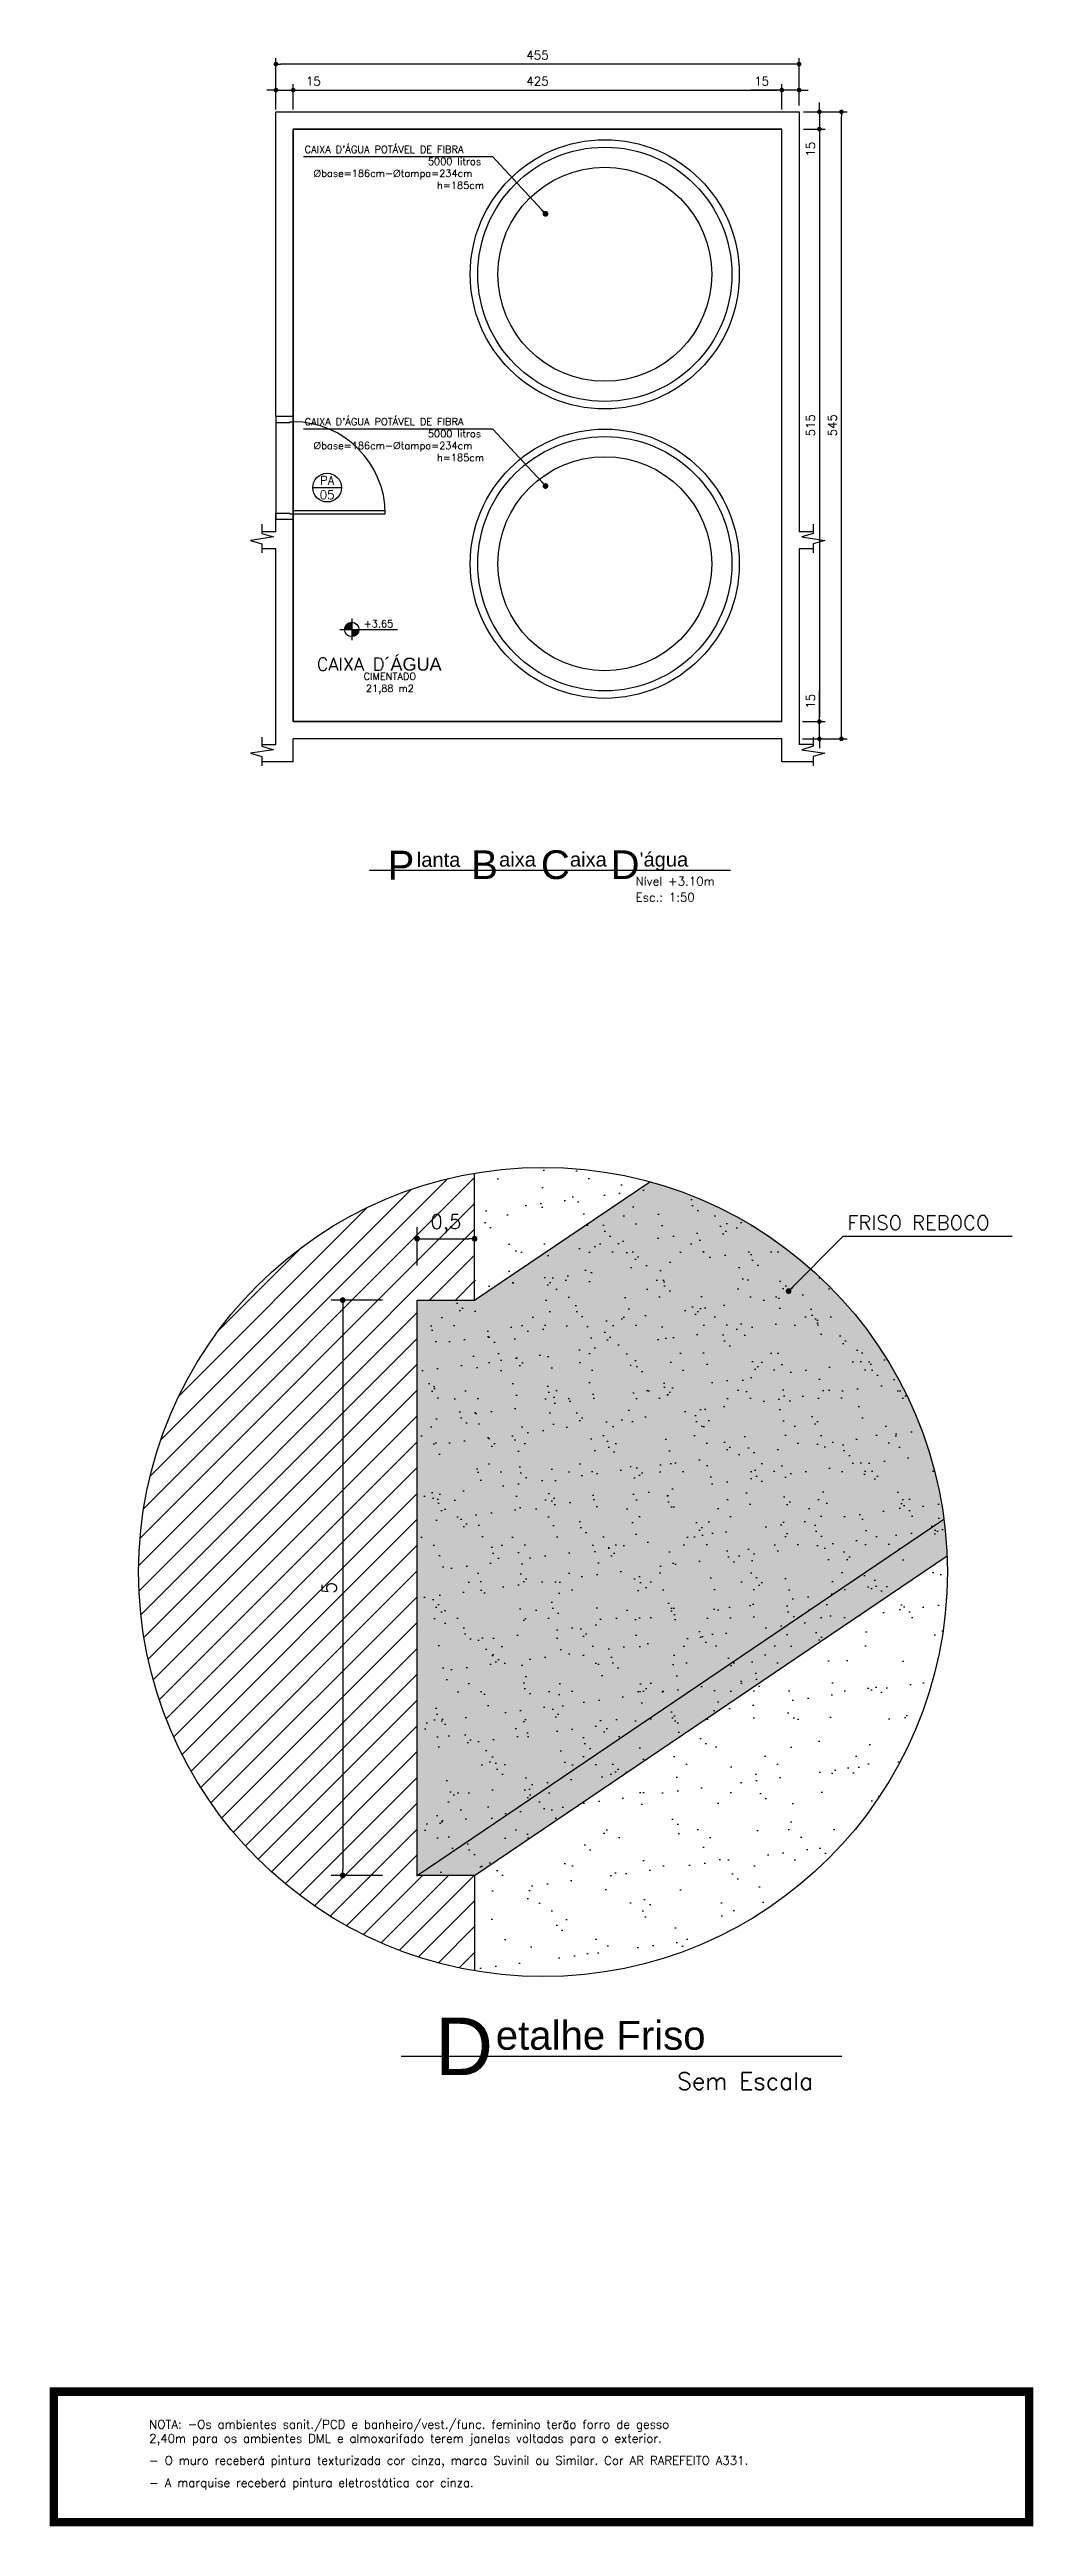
# Model space of a CAD drawing. Header units: millimetres. Extents: x 11997 to 115617, y -26993 to 31834.
# Drawn here: x 15955 to 16810, y -25525 to -23372 of the extents above; entities that cross this region are included whole.
import ezdxf
from ezdxf.enums import TextEntityAlignment as Align

# ---------------------------------------------------------------- set-up
doc = ezdxf.new("R2010")
doc.units = ezdxf.units.MM
doc.layers.add('AREA-AMB', color=5, linetype='Continuous', plot=False)
for name, color, linetype in [('COTA', 4, 'Continuous'), ('ESQ', 2, 'Continuous'), ('HATCH', 1, 'Continuous'), ('MARCA', 254, 'Continuous'), ('MOB', 33, 'Continuous'), ('NIVEL', 1, 'Continuous'), ('PA', 7, 'Continuous'), ('PENA3', 3, 'Continuous'), ('TESQ', 1, 'Continuous'), ('TEXTO1', 1, 'Continuous'), ('TEXTO2', 2, 'Continuous'), ('TEXTO3', 3, 'Continuous')]:
    doc.layers.add(name, color=color, linetype=linetype)
doc.styles.add('ARIAL', font='arial.ttf')
doc.styles.add('ROMANS', font='romans.shx')
doc.dimstyles.new('EXTERNA100', dxfattribs={"dimtxt": 12.5, "dimasz": 5, "dimexe": 10, "dimexo": 30, "dimgap": 5.5, "dimtad": 1, "dimzin": 12, "dimdsep": 46, "dimtxsty": 'ROMANS', "dimblk1": 'DOT', "dimblk2": 'DOT', "dimsah": 1, "dimcen": 9, "dimclrt": 2, "dimadec": 0, "dimazin": 0, "dimtfac": 1, "dimtmove": 0, "dimatfit": 1, "dimldrblk": 'DOT', "dimfxl": 1, "dimtolj": 1, "dimtzin": 4, "dimarcsym": 0})
doc.dimstyles.new('EXTERNA50', dxfattribs={"dimtxt": 7.5, "dimasz": 4, "dimexe": 5, "dimexo": 30, "dimgap": 4, "dimtad": 1, "dimzin": 12, "dimdsep": 46, "dimtxsty": 'ROMANS', "dimblk1": 'DOT', "dimblk2": 'DOT', "dimsah": 1, "dimcen": 9, "dimclrt": 2, "dimaunit": 1, "dimadec": 3, "dimazin": 0, "dimtfac": 1, "dimtmove": 0, "dimatfit": 1, "dimldrblk": 'DOT', "dimfxl": 1, "dimtolj": 1, "dimtzin": 4, "dimarcsym": 0})

msp = doc.modelspace()

# ---------------------------------------------------------------- texts
at = {"layer": 'TESQ', "color": 2, "ltscale": 0.5, "style": 'ROMANS'}
for s, p in [('2,40m para os ambientes DML e almoxarifado terem janelas voltadas para o exterior.', (16041.346, -25454.851)), ('NOTA: -Os ambientes sanit./PCD e banheiro/vest./func. feminino terão forro de gesso ', (16041.346, -25442.649)), ('- O muro receberá pintura texturizada cor cinza, marca Suvinil ou Similar. Cor AR RAREFEITO A331.', (16041.346, -25474)), ('- A marquise receberá pintura eletrostática cor cinza.', (16041.346, -25493.387))]:
    msp.add_text(s, height=7.5, dxfattribs=at).set_placement(p, align=Align.BOTTOM_LEFT)
at = {"layer": 'TESQ', "color": 2, "insert": (16196.118, -23753.233), "char_height": 7.5, "width": 21.38446, "attachment_point": 5, "style": 'ROMANS'}
msp.add_mtext('\\pxqc;PA 05', dxfattribs=at)
at = {"layer": 'TEXTO2', "style": 'ROMANS'}
msp.add_text('+3.65', height=6.25, dxfattribs=at).set_placement((16240.757, -23874.687), align=Align.CENTER)
for s, height, p in [('Nível +3.10m', 7.5, (16464.427, -24101.409)), ('Esc.: 1:50', 7.5, (16464.427, -24115.345)), ('Sem Escala', 15, (16500.564, -25150.335, 32.827))]:
    msp.add_text(s, height=height, dxfattribs=at).set_placement(p, align=Align.BOTTOM_LEFT)
at = {"layer": 'TEXTO2', "char_height": 6.25, "style": 'ROMANS'}
for s, insert, width, attachment_point in [("\\pi5.8002;CAIXA D'ÁGUA POTÁVEL DE FIBRA\\P\\pi112.94;5000 litros \\P\\pi13.404;{\\fArial|b0|i0|c0|p34;Ø}base=186cm-{\\fArial|b0|i0|c0|p34;Ø}tampa=234cm\\P\\pi120.98;h=185cm ", (16170.732, -23456.16), 164.13349, 1), ("\\pi5.8002;CAIXA D'ÁGUA POTÁVEL DE FIBRA\\P\\pi112.94;5000 litros \\P\\pi13.404;{\\fArial|b0|i0|c0|p34;Ø}base=186cm-{\\fArial|b0|i0|c0|p34;Ø}tampa=234cm\\P\\pi120.98;h=185cm ", (16170.732, -23692.737), 164.13349, 1), ('CIMENTADO\\P21,88 m2', (16250.681, -23914.163), 109.51195, 2)]:
    msp.add_mtext(s, dxfattribs=dict(at, insert=insert, width=width, attachment_point=attachment_point))
at = {"layer": 'TEXTO2', "insert": (16648.585, -24398.514, 32.827), "char_height": 12.5, "attachment_point": 7, "style": 'ROMANS'}
msp.add_mtext('FRISO REBOCO', dxfattribs=at)
at = {"layer": 'TEXTO3', "style": 'ARIAL'}
for s, height, p in [('P', 25, (16260.328, -24093.873)), ('B', 25, (16332.963, -24093.492)), ('C', 25, (16394.58, -24093.492)), ('D', 25, (16455.233, -24093.492)), ('D', 50, (16315.226, -25133.067, 32.827))]:
    msp.add_text(s, height=height, dxfattribs=at).set_placement(p, align=Align.CENTER)
for s, height, p in [('lanta', 12.5, (16274.12, -24086.603)), ('aixa', 12.5, (16345.693, -24086.386)), ('aixa', 12.5, (16407.31, -24086.386)), ("'água", 12.5, (16467.964, -24086.386)), ('etalhe Friso', 25, (16342.81, -25118.527, 32.827))]:
    msp.add_text(s, height=height, dxfattribs=at).set_placement(p, align=Align.BOTTOM_LEFT)
at = {"layer": 'TEXTO3', "insert": (16250.681, -23912.495), "char_height": 11.25, "width": 267.48622, "attachment_point": 8, "style": 'ROMANS'}
msp.add_mtext('\\pi-18.521;CAIXA D{\\fArial|b0|i0|c0|p34;´ÁGUA}', dxfattribs=at)

# ---------------------------------------------------------------- blocks, each defined once
blk = doc.blocks.new('P80')
at = {"layer": 'ESQ'}
for p, q in [((0, 15), (5.5, 15)), ((0, 0), (5, 0)), ((5, 3), (5.5, 3)), ((5, 3), (5, 0)), ((5, 0), (8, 0)), ((5, 0), (5, -80)), ((5.5, 15), (5.5, 3)), ((8, 0), (8, -80)), ((90, 15), (84.5, 15)), ((84.5, 15), (84.5, 3)), ((85, 3), (84.5, 3)), ((85, 3), (85, 0)), ((90, 0), (85, 0))]:
    blk.add_line(p, q, dxfattribs=at)
at = {"layer": 'ESQ', "color": 1}
blk.add_arc((5, 0), 80, 270, 0, dxfattribs=at)
blk = doc.blocks.new('_DOT')
at = {"color": 0, "linetype": 'ByBlock'}
blk.add_line((-0.5, 0), (-1, 0), dxfattribs=at)
at = {"color": 0, "linetype": 'ByBlock', "const_width": 0.5}
blk.add_lwpolyline([(-0.25, 0, 1), (0.25, 0, 1)], format="xyb", close=True, dxfattribs=at)
blk = doc.blocks.new('*D132')
at = {"layer": 'COTA', "color": 0, "lineweight": -2, "transparency": 16777216}
for p, q in [((16147.6, -23407.7), (16143.6, -23407.7)), ((16151.6, -23424.5), (16151.6, -23402.7)), ((16151.6, -23407.7), (16166.6, -23407.7)), ((16166.6, -23424.5), (16166.6, -23402.7)), ((16170.6, -23407.7), (16193.7, -23407.7))]:
    blk.add_line(p, q, dxfattribs=at)
at = {"layer": 'Defpoints', "color": 0, "transparency": 16777216}
for p in [(16166.6, -23407.7), (16151.6, -23454.5), (16166.6, -23454.5)]:
    blk.add_point(p, dxfattribs=at)
at = {"layer": 'COTA', "color": 0, "lineweight": -2, "transparency": 16777216, "xscale": 4, "yscale": 4, "zscale": 4}
blk.add_blockref('_DOT', (16151.6, -23407.7), dxfattribs=at)
at = {"layer": 'COTA', "color": 0, "lineweight": -2, "transparency": 16777216, "xscale": 4, "yscale": 4, "zscale": 4, "rotation": 180}
blk.add_blockref('_DOT', (16166.6, -23407.7), dxfattribs=at)
at = {"layer": 'COTA', "color": 2, "transparency": 16777216, "insert": (16184.2, -23400), "char_height": 7.5, "attachment_point": 5, "style": 'ROMANS'}
blk.add_mtext('\\A1;15', dxfattribs=at)
blk = doc.blocks.new('*D133')
at = {"layer": 'COTA', "color": 0, "lineweight": -2, "transparency": 16777216}
for p, q in [((16166.6, -23424.5), (16166.6, -23402.7)), ((16170.6, -23407.7), (16587.6, -23407.7)), ((16591.6, -23424.5), (16591.6, -23402.7))]:
    blk.add_line(p, q, dxfattribs=at)
at = {"layer": 'Defpoints', "color": 0, "transparency": 16777216}
for p in [(16591.6, -23407.7), (16166.6, -23454.5), (16591.6, -23454.5)]:
    blk.add_point(p, dxfattribs=at)
at = {"layer": 'COTA', "color": 0, "lineweight": -2, "transparency": 16777216, "xscale": 4, "yscale": 4, "zscale": 4, "rotation": 180}
blk.add_blockref('_DOT', (16166.6, -23407.7), dxfattribs=at)
at = {"layer": 'COTA', "color": 0, "lineweight": -2, "transparency": 16777216, "xscale": 4, "yscale": 4, "zscale": 4}
blk.add_blockref('_DOT', (16591.6, -23407.7), dxfattribs=at)
at = {"layer": 'COTA', "color": 2, "transparency": 16777216, "insert": (16379.1, -23400), "char_height": 7.5, "attachment_point": 5, "style": 'ROMANS'}
blk.add_mtext('\\A1;425', dxfattribs=at)
blk = doc.blocks.new('*D134')
at = {"layer": 'COTA', "color": 0, "lineweight": -2, "transparency": 16777216}
for p, q in [((16587.6, -23407.7), (16564.6, -23407.7)), ((16591.6, -23421.1), (16591.6, -23402.7)), ((16606.6, -23407.7), (16591.6, -23407.7)), ((16606.6, -23421.1), (16606.6, -23402.7)), ((16610.6, -23407.7), (16614.6, -23407.7))]:
    blk.add_line(p, q, dxfattribs=at)
at = {"layer": 'Defpoints', "color": 0, "transparency": 16777216}
for p in [(16591.6, -23407.7), (16591.6, -23451.1), (16606.6, -23451.1)]:
    blk.add_point(p, dxfattribs=at)
at = {"layer": 'COTA', "color": 0, "lineweight": -2, "transparency": 16777216, "xscale": 4, "yscale": 4, "zscale": 4}
blk.add_blockref('_DOT', (16591.6, -23407.7), dxfattribs=at)
at = {"layer": 'COTA', "color": 0, "lineweight": -2, "transparency": 16777216, "xscale": 4, "yscale": 4, "zscale": 4, "rotation": 180}
blk.add_blockref('_DOT', (16606.6, -23407.7), dxfattribs=at)
at = {"layer": 'COTA', "color": 2, "transparency": 16777216, "insert": (16574.1, -23400), "char_height": 7.5, "attachment_point": 5, "style": 'ROMANS'}
blk.add_mtext('\\A1;15', dxfattribs=at)
blk = doc.blocks.new('*D135')
at = {"layer": 'COTA', "color": 0, "lineweight": -2, "transparency": 16777216}
for p, q in [((16151.6, -23421.1), (16151.6, -23380.1)), ((16606.6, -23421.1), (16606.6, -23380.1)), ((16602.6, -23385.1), (16155.6, -23385.1))]:
    blk.add_line(p, q, dxfattribs=at)
at = {"layer": 'Defpoints', "color": 0, "transparency": 16777216}
for p in [(16151.6, -23385.1), (16151.6, -23451.1), (16606.6, -23451.1)]:
    blk.add_point(p, dxfattribs=at)
at = {"layer": 'COTA', "color": 0, "lineweight": -2, "transparency": 16777216, "xscale": 4, "yscale": 4, "zscale": 4, "rotation": 180}
blk.add_blockref('_DOT', (16151.6, -23385.1), dxfattribs=at)
at = {"layer": 'COTA', "color": 0, "lineweight": -2, "transparency": 16777216, "xscale": 4, "yscale": 4, "zscale": 4}
blk.add_blockref('_DOT', (16606.6, -23385.1), dxfattribs=at)
at = {"layer": 'COTA', "color": 2, "transparency": 16777216, "insert": (16379.1, -23377.4), "char_height": 7.5, "attachment_point": 5, "style": 'ROMANS'}
blk.add_mtext('\\A1;455', dxfattribs=at)
blk = doc.blocks.new('*D136')
at = {"layer": 'COTA', "color": 0, "lineweight": -2, "transparency": 16777216}
for p, q in [((16624.3, -23422.6), (16624.3, -23418.6)), ((16610.5, -23426.6), (16629.3, -23426.6)), ((16610.5, -23441.6), (16629.3, -23441.6)), ((16624.3, -23426.6), (16624.3, -23441.6)), ((16624.3, -23445.6), (16624.3, -23468.6))]:
    blk.add_line(p, q, dxfattribs=at)
at = {"layer": 'Defpoints', "color": 0, "transparency": 16777216}
for p in [(16580.5, -23426.6), (16580.5, -23441.6), (16624.3, -23441.6)]:
    blk.add_point(p, dxfattribs=at)
at = {"layer": 'COTA', "color": 0, "lineweight": -2, "transparency": 16777216, "xscale": 4, "yscale": 4, "zscale": 4}
for p, rotation in [((16624.3, -23426.6), 270), ((16624.3, -23441.6), 90)]:
    blk.add_blockref('_DOT', p, dxfattribs=dict(at, rotation=rotation))
at = {"layer": 'COTA', "color": 2, "transparency": 16777216, "insert": (16616.6, -23459.1), "char_height": 7.5, "attachment_point": 5, "rotation": 90, "style": 'ROMANS'}
blk.add_mtext('\\A1;15', dxfattribs=at)
blk = doc.blocks.new('*D137')
at = {"layer": 'COTA', "color": 0, "lineweight": -2, "transparency": 16777216}
for p, q in [((16610.5, -23441.6), (16629.3, -23441.6)), ((16624.3, -23445.6), (16624.3, -23952.6)), ((16610.5, -23956.6), (16629.3, -23956.6))]:
    blk.add_line(p, q, dxfattribs=at)
at = {"layer": 'Defpoints', "color": 0, "transparency": 16777216}
for p in [(16580.5, -23441.6), (16580.5, -23956.6), (16624.3, -23956.6)]:
    blk.add_point(p, dxfattribs=at)
at = {"layer": 'COTA', "color": 0, "lineweight": -2, "transparency": 16777216, "xscale": 4, "yscale": 4, "zscale": 4}
for p, rotation in [((16624.3, -23441.6), 90), ((16624.3, -23956.6), 270)]:
    blk.add_blockref('_DOT', p, dxfattribs=dict(at, rotation=rotation))
at = {"layer": 'COTA', "color": 2, "transparency": 16777216, "insert": (16616.6, -23699.1), "char_height": 7.5, "attachment_point": 5, "rotation": 90, "style": 'ROMANS'}
blk.add_mtext('\\A1;515', dxfattribs=at)
blk = doc.blocks.new('*D138')
at = {"layer": 'COTA', "color": 0, "lineweight": -2, "transparency": 16777216}
for p, q in [((16624.3, -23952.6), (16624.3, -23929.5)), ((16609.7, -23956.6), (16629.3, -23956.6)), ((16624.3, -23971.6), (16624.3, -23956.6)), ((16609.7, -23971.6), (16629.3, -23971.6)), ((16624.3, -23975.6), (16624.3, -23979.6))]:
    blk.add_line(p, q, dxfattribs=at)
at = {"layer": 'Defpoints', "color": 0, "transparency": 16777216}
for p in [(16579.7, -23956.6), (16624.3, -23956.6), (16579.7, -23971.6)]:
    blk.add_point(p, dxfattribs=at)
at = {"layer": 'COTA', "color": 0, "lineweight": -2, "transparency": 16777216, "xscale": 4, "yscale": 4, "zscale": 4}
for p, rotation in [((16624.3, -23956.6), 270), ((16624.3, -23971.6), 90)]:
    blk.add_blockref('_DOT', p, dxfattribs=dict(at, rotation=rotation))
at = {"layer": 'COTA', "color": 2, "transparency": 16777216, "insert": (16616.6, -23939), "char_height": 7.5, "attachment_point": 5, "rotation": 90, "style": 'ROMANS'}
blk.add_mtext('\\A1;15', dxfattribs=at)
blk = doc.blocks.new('*D139')
at = {"layer": 'COTA', "color": 0, "lineweight": -2, "transparency": 16777216}
for p, q in [((16610.5, -23426.6), (16648.4, -23426.6)), ((16643.4, -23967.6), (16643.4, -23430.6)), ((16609.7, -23971.6), (16648.4, -23971.6))]:
    blk.add_line(p, q, dxfattribs=at)
at = {"layer": 'Defpoints', "color": 0, "transparency": 16777216}
for p in [(16580.5, -23426.6), (16643.4, -23426.6), (16579.7, -23971.6)]:
    blk.add_point(p, dxfattribs=at)
at = {"layer": 'COTA', "color": 0, "lineweight": -2, "transparency": 16777216, "xscale": 4, "yscale": 4, "zscale": 4}
for p, rotation in [((16643.4, -23426.6), 90), ((16643.4, -23971.6), 270)]:
    blk.add_blockref('_DOT', p, dxfattribs=dict(at, rotation=rotation))
at = {"layer": 'COTA', "color": 2, "transparency": 16777216, "insert": (16635.6, -23699.1), "char_height": 7.5, "attachment_point": 5, "rotation": 90, "style": 'ROMANS'}
blk.add_mtext('\\A1;545', dxfattribs=at)
blk = doc.blocks.new('ESQ')
blk.add_circle((0, 0), 25)
at = {"layer": 'TESQ'}
blk.add_line((-25, 0), (25, 0), dxfattribs=at)
blk = doc.blocks.new('nivel100-planta')
at = {"layer": 'TEXTO2'}
h = blk.add_hatch(color=256, dxfattribs=at)
h.paths.add_polyline_path([(117, 82.3, 0.414214), (104.5, 69.8), (117, 69.8)])
h.paths.add_polyline_path([(117, 57.3, 0.414214), (129.5, 69.8), (117, 69.8)])
for p, q in [((117, 88.6), (117, 51.1)), ((96.3, 69.8), (196.6, 69.8))]:
    blk.add_line(p, q, dxfattribs=at)
blk.add_circle((117, 69.8), 12.5, dxfattribs=at)
blk = doc.blocks.new('*D215')
at = {"layer": 'COTA', "color": 0, "lineweight": -2, "transparency": 16777216}
for p, q in [((16244.4, -24459.5), (16199.7, -24459.5)), ((16209.7, -24464.5), (16209.7, -24954.5)), ((16244.4, -24959.5), (16199.7, -24959.5))]:
    blk.add_line(p, q, dxfattribs=at)
at = {"layer": 'Defpoints', "color": 0, "transparency": 16777216}
for p in [(16274.4, -24459.5), (16209.7, -24959.5), (16274.4, -24959.5)]:
    blk.add_point(p, dxfattribs=at)
at = {"layer": 'COTA', "color": 0, "lineweight": -2, "transparency": 16777216, "xscale": 5, "yscale": 5, "zscale": 5}
for p, rotation in [((16209.7, -24459.5), 90), ((16209.7, -24959.5), 270)]:
    blk.add_blockref('_DOT', p, dxfattribs=dict(at, rotation=rotation))
at = {"layer": 'COTA', "color": 2, "transparency": 16777216, "insert": (16197.9, -24709.5), "char_height": 12.5, "attachment_point": 5, "rotation": 90, "style": 'ROMANS'}
blk.add_mtext('\\A1;5', dxfattribs=at)
blk = doc.blocks.new('*D216')
at = {"layer": 'COTA', "color": 0, "lineweight": -2, "transparency": 16777216}
for p, q in [((16274.4, -24429.5), (16274.4, -24396.1)), ((16279.4, -24406.1), (16319.4, -24406.1)), ((16324.4, -24429.5), (16324.4, -24396.1))]:
    blk.add_line(p, q, dxfattribs=at)
at = {"layer": 'Defpoints', "color": 0, "transparency": 16777216}
for p in [(16324.4, -24406.1), (16274.4, -24459.5), (16324.4, -24459.5)]:
    blk.add_point(p, dxfattribs=at)
at = {"layer": 'COTA', "color": 0, "lineweight": -2, "transparency": 16777216, "xscale": 5, "yscale": 5, "zscale": 5, "rotation": 180}
blk.add_blockref('_DOT', (16274.4, -24406.1), dxfattribs=at)
at = {"layer": 'COTA', "color": 0, "lineweight": -2, "transparency": 16777216, "xscale": 5, "yscale": 5, "zscale": 5}
blk.add_blockref('_DOT', (16324.4, -24406.1), dxfattribs=at)
at = {"layer": 'COTA', "color": 2, "transparency": 16777216, "insert": (16299.4, -24393.2), "char_height": 12.5, "attachment_point": 5, "style": 'ROMANS'}
blk.add_mtext('\\A1;0,5', dxfattribs=at)

# ---------------------------------------------------------------- dimensions: what is measured, and where the dimension line sits
at = {"layer": 'COTA'}
for base, p1, p2, picture, middle in [((16151.628, -23385.131), (16606.628, -23451.129), (16151.628, -23451.129), '*D135', (16379.128, -23377.381)), ((16166.628, -23407.744), (16151.628, -23454.484), (16166.628, -23454.484), '*D132', (16184.164, -23399.994)), ((16591.628, -23407.744), (16166.628, -23454.484), (16591.628, -23454.484), '*D133', (16379.128, -23399.994)), ((16591.628, -23407.744), (16606.628, -23451.129), (16591.628, -23451.129), '*D134', (16574.093, -23399.994))]:
    dim = msp.add_linear_dim(base=base, p1=p1, p2=p2, dimstyle='EXTERNA50', dxfattribs=at)
    dim.commit()
    dim.dimension.update_dxf_attribs({"geometry": picture, "text_midpoint": middle})
for base, p1, p2, picture, middle in [((16624.31, -23441.565), (16580.55, -23426.565), (16580.55, -23441.565), '*D136', (16616.56, -23459.101)), ((16643.359, -23426.565), (16579.691, -23971.565), (16580.55, -23426.565), '*D139', (16635.609, -23699.065)), ((16624.31, -23956.565), (16580.55, -23441.565), (16580.55, -23956.565), '*D137', (16616.56, -23699.065)), ((16624.31, -23956.565), (16579.691, -23971.565), (16579.691, -23956.565), '*D138', (16616.56, -23939.03))]:
    dim = msp.add_linear_dim(base=base, p1=p1, p2=p2, angle=90, dimstyle='EXTERNA50', dxfattribs=at)
    dim.commit()
    dim.dimension.update_dxf_attribs({"geometry": picture, "text_midpoint": middle})
dim = msp.add_linear_dim(base=(16324.409, -24406.108, 32.827), p1=(16274.409, -24459.49, 32.827), p2=(16324.409, -24459.49, 32.827), text='0,5', dimstyle='EXTERNA100', dxfattribs=at)
dim.commit()
dim.dimension.update_dxf_attribs({"geometry": '*D216', "text_midpoint": (16299.409, -24393.167, 32.827)})
dim = msp.add_linear_dim(base=(16209.673, -24959.49, 32.827), p1=(16274.409, -24459.49, 32.827), p2=(16274.409, -24959.49, 32.827), angle=90, text='5', dimstyle='EXTERNA100', dxfattribs=at)
dim.commit()
dim.dimension.update_dxf_attribs({"geometry": '*D215', "text_midpoint": (16197.923, -24709.49, 32.827)})

# ---------------------------------------------------------------- hatches: boundary and pattern name
at = {"layer": 'HATCH'}
h = msp.add_hatch(dxfattribs=at)
h.set_pattern_fill('AR-SAND', color=256, style=0)
h.set_pattern_definition([(37.5, (16274.41, -25047.48), (-1.6, 48.9413), [0, -38.608, 0, -43.18, 0, -41.275]), (7.5, (16274.41, -25047.48), (44.9523, 71.6825), [0, -20.828, 0, -34.798, 0, -13.335]), (327.5, (16243.167, -25047.48), (79.0992, 0.1437), [0, -12.7, 0, -45.72, 0, -59.69]), (317.5, (16243.17, -25047.48), (76.3556, 22.293), [0, -6.35, 0, -29.972, 0, -34.29])])
h.paths.add_polyline_path([(16476.733, -24356.557), (16324.409, -24459.49), (16274.409, -24459.49), (16274.409, -24959.49), (16732.561, -24649.895, 0.30188615)])
h.paths.add_polyline_path([(16476.733, -24356.557, 0.1097101), (16324.409, -24349.137), (16324.409, -24459.49)])
h.paths.add_polyline_path([(16735.291, -24681.838, 0.02280059), (16732.561, -24649.895), (16274.409, -24959.49), (16324.409, -24959.49)])
h.paths.add_polyline_path([(16735.567, -24695.777, 0.00991064), (16735.291, -24681.838), (16324.409, -24959.49), (16324.409, -25042.416, 0.46488894)])
h = msp.add_hatch(dxfattribs=at)
h.set_pattern_fill('AR-SAND', color=256, style=0)
h.set_pattern_definition([(37.5, (16274.41, -24959.49), (-1.6, 48.9413), [0, -38.608, 0, -43.18, 0, -41.275]), (7.5, (16274.41, -24959.49), (44.9523, 71.6825), [0, -20.828, 0, -34.798, 0, -13.335]), (327.5, (16243.167, -24959.49), (79.0992, 0.1437), [0, -12.7, 0, -45.72, 0, -59.69]), (317.5, (16243.17, -24959.49), (76.3556, 22.293), [0, -6.35, 0, -29.972, 0, -34.29])])
h.paths.add_polyline_path([(16732.561, -24649.895, 0.30188615), (16476.733, -24356.557), (16324.409, -24459.49), (16274.409, -24459.49), (16274.409, -24959.49)])
h.paths.add_polyline_path([(16735.291, -24681.838, 0.02280059), (16732.561, -24649.895), (16274.409, -24959.49), (16324.409, -24959.49)])
at = {"layer": 'MARCA'}
h = msp.add_hatch(color=256, dxfattribs=at)
h.paths.add_polyline_path([(16476.733, -24356.557), (16324.409, -24459.49), (16274.409, -24459.49), (16274.409, -24959.49), (16732.561, -24649.895, 0.30188615)])
h.paths.add_polyline_path([(16735.291, -24681.838, 0.02280059), (16732.561, -24649.895), (16274.409, -24959.49), (16324.409, -24959.49)])
at = {"layer": 'TEXTO2'}
h = msp.add_hatch(dxfattribs=at)
h.set_pattern_fill('ANSI31', color=256, scale=5, style=0)
h.set_pattern_definition([(45, (16032.163, -24959.49), (-11.22532, 11.22532), [])])
h.paths.add_polyline_path([(16274.409, -24459.49), (16324.409, -24459.49), (16324.409, -24349.137, 0.36529122), (16032.163, -24695.777, 0.36529122), (16324.409, -25042.416), (16324.409, -24959.49), (16274.409, -24959.49)])

# ---------------------------------------------------------------- linework, layer by layer
at = {"layer": 'AREA-AMB'}
msp.add_lwpolyline([(16591.628, -23441.565), (16166.628, -23441.565), (16166.628, -23956.565), (16591.628, -23956.565)], close=True, dxfattribs=at)
at = {"layer": 'COTA'}
msp.add_line((16645.058, -24404.014, 32.827), (16792.006, -24404.014, 32.827), dxfattribs=at)
at = {"layer": 'MOB'}
for centre, radius in [((16437.629, -23567.831), 117), ((16437.629, -23567.831), 110.5), ((16437.629, -23567.831), 93), ((16437.629, -23819.403), 117), ((16437.629, -23819.403), 110.5), ((16437.629, -23819.403), 93)]:
    msp.add_circle(centre, radius, dxfattribs=at)
at = {"layer": 'NIVEL'}
for p, q in [((16151.628, -23691.065), (16151.628, -23781.065)), ((16166.628, -23781.065), (16166.628, -23691.065))]:
    msp.add_line(p, q, dxfattribs=at)
for points in [[(16139.354, -23785.065), (16139.354, -23793.065), (16149.354, -23796.065), (16129.354, -23799.065), (16139.354, -23802.065), (16139.354, -23810.065)], [(16618.902, -23785.065), (16618.902, -23793.065), (16608.902, -23796.065), (16628.902, -23799.065), (16618.902, -23802.065), (16618.902, -23810.065)], [(16139.354, -23970.065), (16139.354, -23978.065), (16149.354, -23981.065), (16129.354, -23984.065), (16139.354, -23987.065), (16139.354, -23995.065)], [(16618.902, -23970.065), (16618.902, -23978.065), (16608.902, -23981.065), (16628.902, -23984.065), (16618.902, -23987.065), (16618.902, -23995.065)]]:
    msp.add_lwpolyline(points, dxfattribs=at)
msp.add_circle((16383.865, -24695.777, 32.827), 351.702, dxfattribs=at)
at = {"layer": 'PA'}
for p, q in [((16324.409, -24459.49, 32.827), (16324.409, -24349.137, 32.827)), ((16324.409, -24959.49, 32.827), (16324.409, -25042.416, 32.827))]:
    msp.add_line(p, q, dxfattribs=at)
at = {"layer": 'PA', "elevation": 32.827}
msp.add_lwpolyline([(16324.409, -24959.49), (16274.409, -24959.49), (16274.409, -24459.49), (16324.409, -24459.49)], dxfattribs=at)
at = {"layer": 'PENA3'}
for p, q in [((16151.628, -23426.565), (16606.628, -23426.565)), ((16151.628, -23691.065), (16151.628, -23426.565)), ((16166.628, -23441.565), (16591.628, -23441.565)), ((16166.628, -23691.065), (16166.628, -23441.565)), ((16591.628, -23956.565), (16591.628, -23441.565)), ((16606.628, -23426.565), (16606.628, -23791.565)), ((16151.628, -23691.065), (16166.628, -23691.065)), ((16166.628, -23781.065), (16151.628, -23781.065)), ((16151.628, -23791.565), (16151.628, -23781.065)), ((16166.628, -23956.565), (16166.628, -23781.065)), ((16151.628, -23791.565), (16139.354, -23791.565)), ((16151.628, -23806.565), (16139.354, -23806.565)), ((16151.628, -23976.565), (16151.628, -23806.565)), ((16618.902, -23791.565), (16606.628, -23791.565)), ((16618.902, -23806.565), (16606.628, -23806.565)), ((16606.628, -23806.565), (16606.628, -23976.565)), ((16591.628, -23956.565), (16166.628, -23956.565)), ((16139.354, -23976.565), (16151.628, -23976.565)), ((16591.628, -23971.565), (16166.628, -23971.565)), ((16166.628, -23991.565), (16166.628, -23971.565)), ((16591.628, -23991.565), (16591.628, -23971.565)), ((16618.902, -23976.565), (16606.628, -23976.565)), ((16166.628, -23991.565), (16139.354, -23991.565)), ((16618.902, -23991.565), (16591.628, -23991.565))]:
    msp.add_line(p, q, dxfattribs=at)
at = {"layer": 'TESQ', "color": 254, "const_width": 7.5}
msp.add_lwpolyline([(16806.736, -25408.336), (15958.402, -25408.336), (15958.402, -25521.65), (16806.736, -25521.65)], close=True, dxfattribs=at)
at = {"layer": 'TEXTO1'}
for p, q in [((16233.016, -24085.694), (16546.922, -24085.694)), ((16260.602, -25116.709, 32.827), (16643.75, -25116.709, 32.827))]:
    msp.add_line(p, q, dxfattribs=at)
at = {"layer": 'TEXTO2'}
msp.add_line((16274.409, -24959.49, 32.827), (16732.561, -24649.895, 32.827), dxfattribs=at)
at = {"layer": 'TEXTO3'}
for p, q in [((16324.409, -24459.49, 32.827), (16476.733, -24356.557, 32.827)), ((16324.409, -24959.49, 32.827), (16735.291, -24681.838, 32.827))]:
    msp.add_line(p, q, dxfattribs=at)

# ---------------------------------------------------------------- block references
at = {"layer": 'ESQ', "rotation": 90}
msp.add_blockref('P80', (16166.628, -23781.065), dxfattribs=at)
at = {"layer": 'TESQ', "xscale": 0.5, "yscale": 0.5, "zscale": 0.5}
msp.add_blockref('ESQ', (16196.118, -23753.233), dxfattribs=at)
at = {"layer": 'TEXTO2', "xscale": 0.5, "yscale": 0.5, "zscale": 0.5}
msp.add_blockref('nivel100-planta', (16159.002, -23911.435), dxfattribs=at)

msp.set_redraw_order([(e.dxf.handle, doc.entitydb.next_handle()) for e in msp.query("TEXT MTEXT ATTDEF DIMENSION ARC_DIMENSION")])  # texts and dimensions are drawn at this point

# ---------------------------------------------------------------- leaders
at = {"layer": 'COTA'}
msp.add_leader([(16597.514, -24451.629, 32.827), (16645.058, -24404.014, 32.827), (16792.006, -24404.014, 32.827)], dimstyle='EXTERNA100', override={"dimgap": 5, "dimtad": 0}, dxfattribs=at)
at = {"layer": 'TEXTO1'}
for points in [[(16386.067, -23515.245), (16340.134, -23465.842), (16175.615, -23465.842)], [(16386.067, -23751.822), (16340.134, -23702.419), (16175.615, -23702.419)]]:
    msp.add_leader(points, dimstyle='EXTERNA100', override={"dimgap": 5.5, "dimtad": 0}, dxfattribs=at)

doc.saveas('drawing.dxf')
